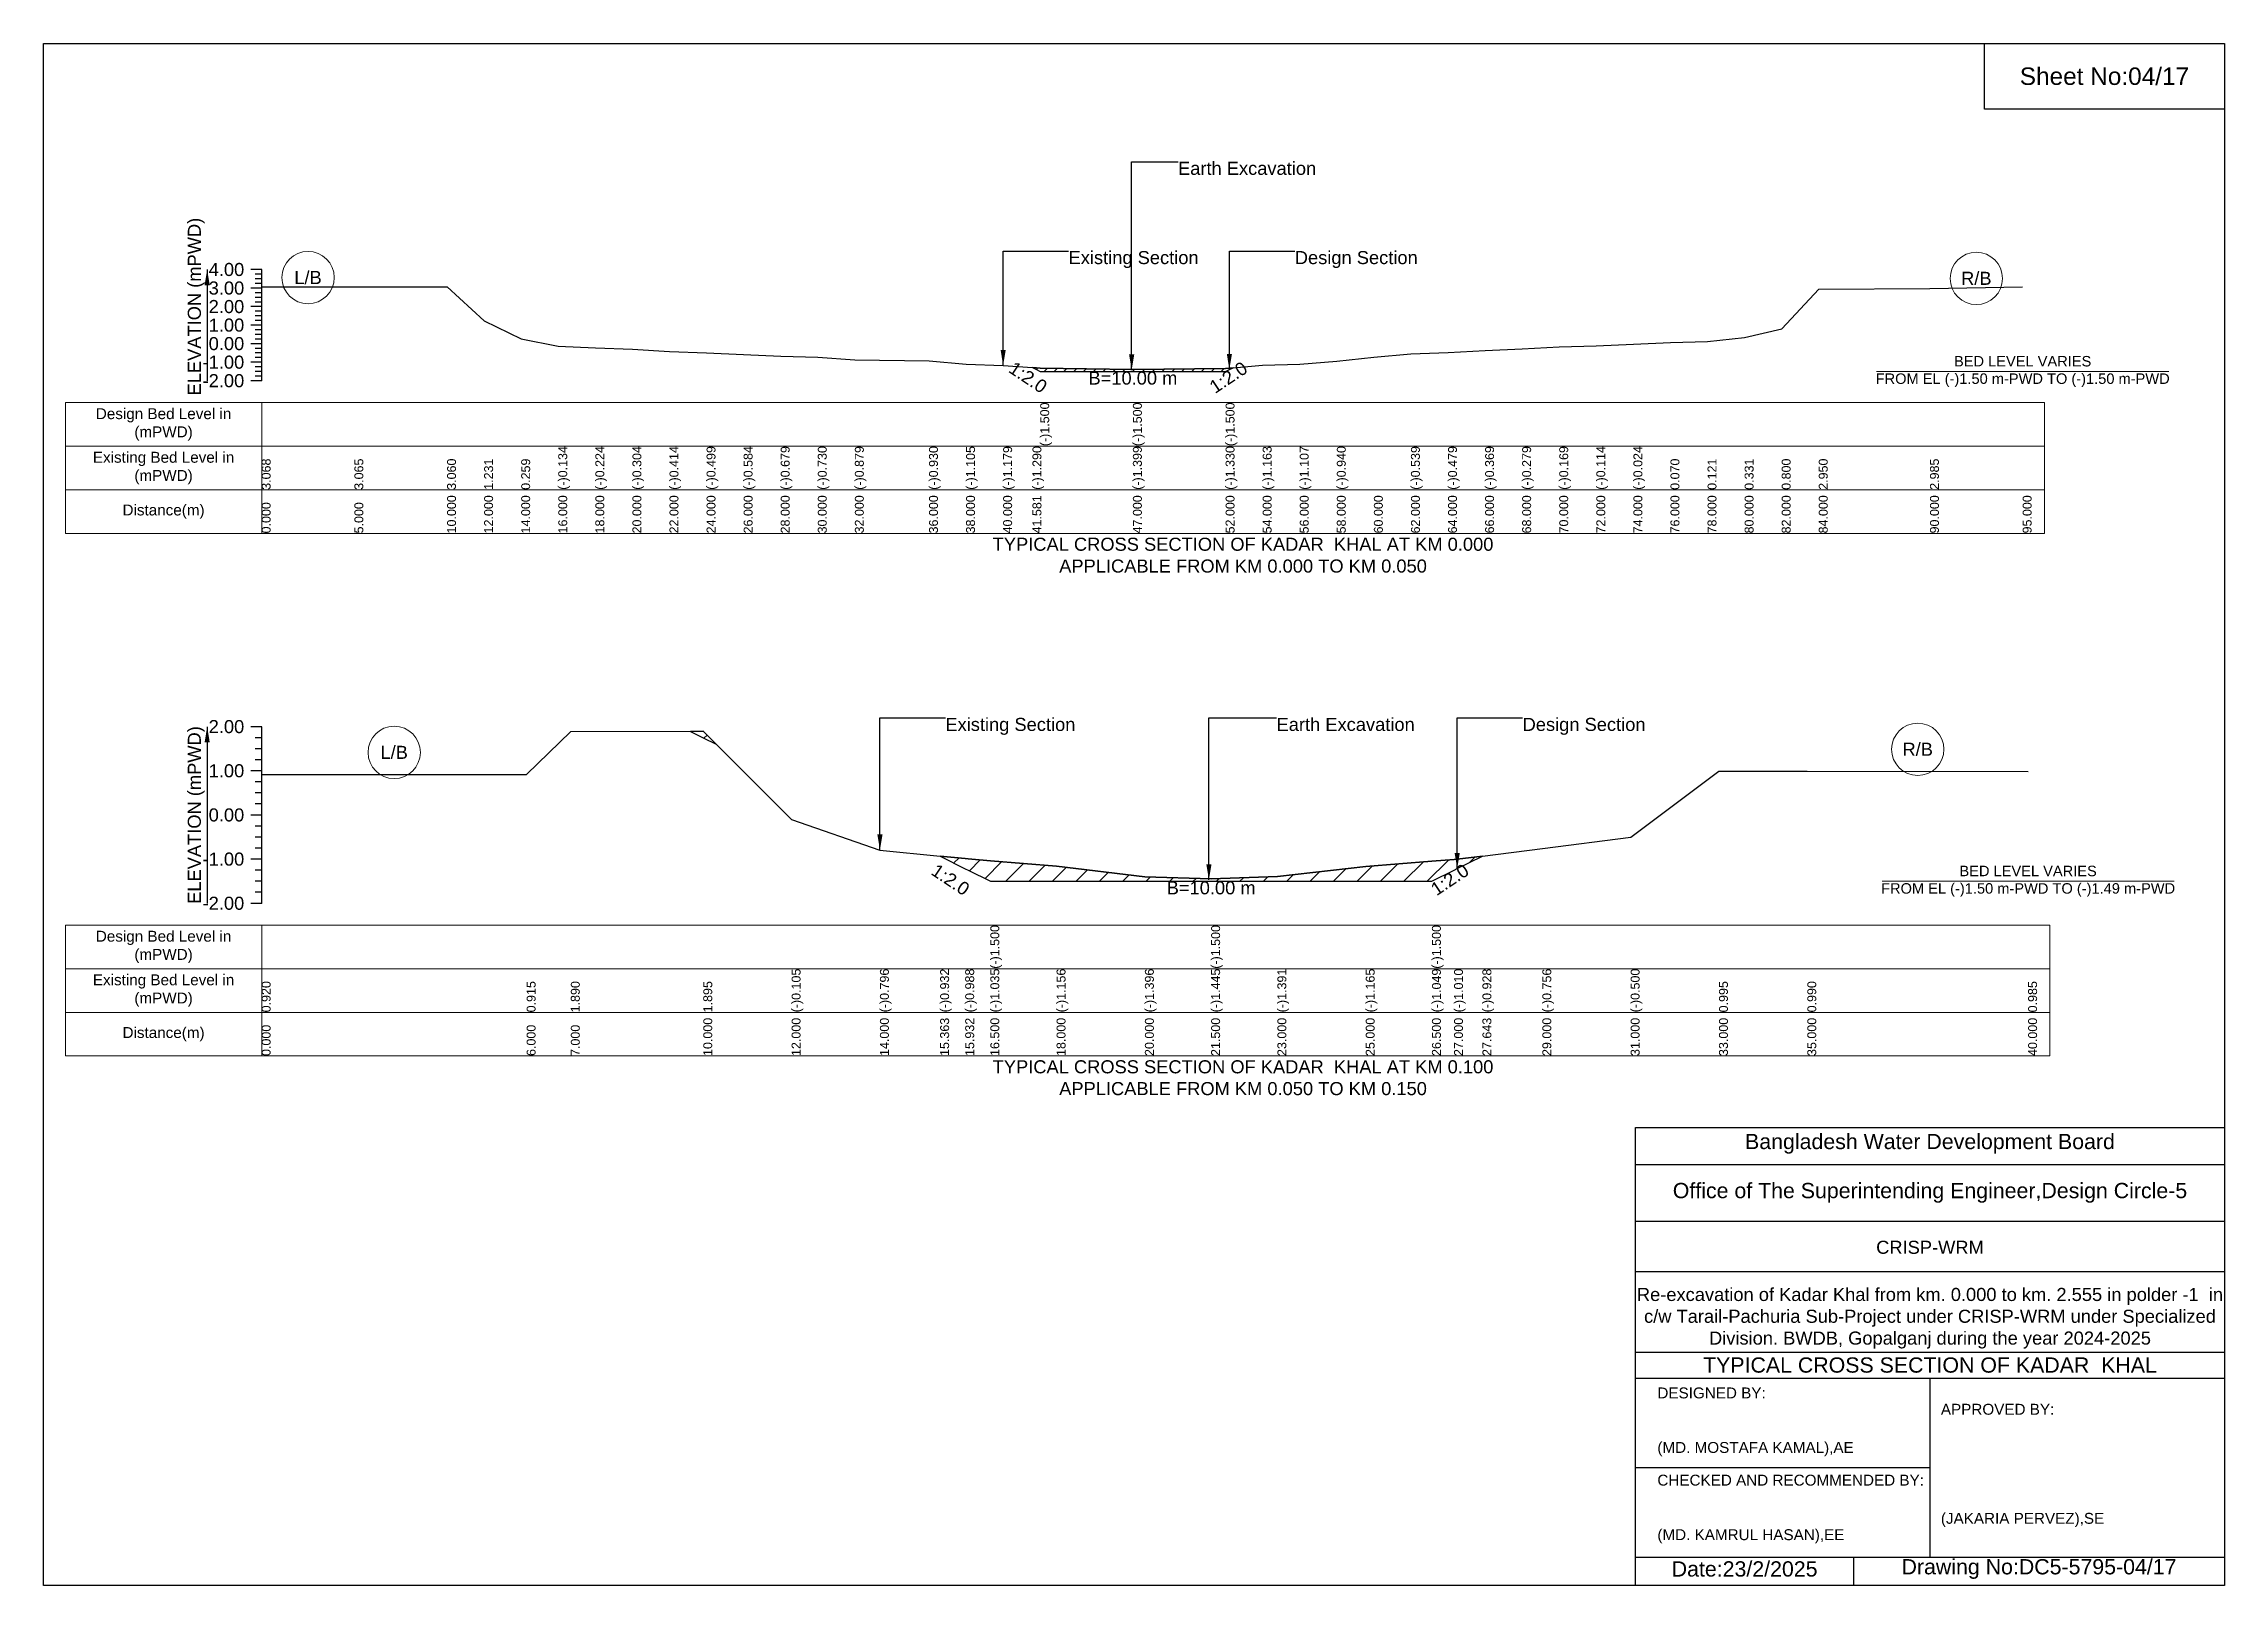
# Model space of a CAD drawing. Header units: inches. Extents: x 91000 to 278000, y -13885 to 0.
# Drawn here: x 130000 to 138000, y -5656 to 0 of the extents above; entities that cross this region are included whole.
import ezdxf

# ---------------------------------------------------------------- set-up
doc = ezdxf.new("R2010")
doc.units = ezdxf.units.IN
doc.header["$LTSCALE"] = 7
doc.header["$MEASUREMENT"] = 0
for name, color, linetype, lineweight in [('Cross section Data Border', 7, 'Continuous', 9), ('Cross Section Labels', 7, 'Continuous', 9), ('Existing_Bed_Level for Xsection', 7, 'Continuous', 25)]:
    doc.layers.add(name, color=color, linetype=linetype, lineweight=lineweight)
doc.styles.get("Standard").update_dxf_attribs({"font": 'arial.ttf'})
doc.dimstyles.get("Standard").update_dxf_attribs({"dimtxt": 0.18, "dimasz": 0.18, "dimexe": 0.18, "dimexo": 0.0625, "dimgap": 0.09, "dimtad": 0, "dimtih": 1, "dimtoh": 1, "dimdec": 4, "dimzin": 0, "dimdsep": 46, "dimtxsty": 'Standard', "dimcen": 0.09, "dimadec": 0, "dimazin": 0, "dimtfac": 1, "dimtdec": 4, "dimtofl": 0, "dimtmove": 0, "dimatfit": 3, "dimfxl": 1, "dimtolj": 1, "dimtzin": 0, "dimarcsym": 0})

msp = doc.modelspace()

# ---------------------------------------------------------------- texts
at = {"attachment_point": 5}
for s, insert, char_height in [('Sheet No:04/17', (137560, -120), 64), ('Bangladesh Water Development Board', (136920, -4036), 56), ('Office of The Superintending Engineer,Design Circle-5', (136920, -4216), 56)]:
    msp.add_mtext(s, dxfattribs=dict(at, insert=insert, char_height=char_height))
for s, insert, char_height, width, attachment_point in [('CRISP-WRM', (136920, -4416), 48, 2240, 5), ('Re-excavation of Kadar Khal from km. 0.000 to km. 2.555 in polder -1  in c/w Tarail-Pachuria Sub-Project under CRISP-WRM under Specialized Division. BWDB, Gopalganj during the year 2024-2025', (136920, -4676), 48, 2160, 5), ('TYPICAL CROSS SECTION OF KADAR  KHAL', (136920, -4848), 56, 2240, 5), ('DESIGNED BY:^J^J^J(MD. MOSTAFA KAMAL),AE', (135920, -5056), 40, 1120, 4), ('APPROVED BY:^J^J^J^J^J^J(JAKARIA PERVEZ),SE', (136960, -5216), 40, 1120, 4), ('CHECKED AND RECOMMENDED BY:^J^J^J(MD. KAMRUL HASAN),EE', (135920, -5376), 40, 1120, 4), ('Date:23/2/2025', (136240, -5596), 56, 1120, 5), ('Drawing No:DC5-5795-04/17', (137320, -5596), 56, 1760, 5)]:
    msp.add_mtext(s, dxfattribs=dict(insert=insert, char_height=char_height, width=width, attachment_point=attachment_point))
at = {"layer": 'Cross section Data Border', "char_height": 40, "width": 640, "attachment_point": 5}
for s, insert in [('Design Bed Level in (mPWD)', (130440, -1396.9)), ('Existing Bed Level in (mPWD)', (130440, -1556.9)), ('Distance(m)', (130440, -1716.9)), ('Design Bed Level in (mPWD)', (130440, -3313.9)), ('Existing Bed Level in (mPWD)', (130440, -3473.9)), ('Distance(m)', (130440, -3633.9))]:
    msp.add_mtext(s, dxfattribs=dict(at, insert=insert))
at = {"layer": 'Cross Section Labels'}
for s, insert, char_height, attachment_point in [('Earth Excavation', (134161.5, -433.5), 48, 1), ('Existing Section', (133760, -760.9), 48, 1), ('Design Section', (134589.9, -760.9), 48, 1), ('L/B', (130970, -858.3), 48, 5), ('R/B', (137090, -861.3), 48, 5), ('BED LEVEL VARIES ^JFROM EL (-)1.50 m-PWD TO (-)1.50 m-PWD', (137260, -1202.9), 38.4, 5), ('B=10.00 m', (133996, -1202.9), 48, 2), ('TYPICAL CROSS SECTION OF KADAR  KHAL AT KM 0.000^JAPPLICABLE FROM KM 0.000 TO KM 0.050', (134400, -1876.9), 48, 5), ('Existing Section', (133308, -2473.5), 48, 1), ('Earth Excavation', (134523, -2473.5), 48, 1), ('Design Section', (135425.6, -2473.5), 48, 1), ('L/B', (131286, -2600.3), 48, 5), ('R/B', (136875, -2588.9), 48, 5), ('BED LEVEL VARIES ^JFROM EL (-)1.50 m-PWD TO (-)1.49 m-PWD', (137280, -3072.9), 38.4, 5), ('B=10.00 m', (134283, -3072.9), 48, 2), ('TYPICAL CROSS SECTION OF KADAR  KHAL AT KM 0.100^JAPPLICABLE FROM KM 0.050 TO KM 0.150', (134400, -3793.9), 48, 5)]:
    msp.add_mtext(s, dxfattribs=dict(at, insert=insert, char_height=char_height, attachment_point=attachment_point))
at = {"layer": 'Cross Section Labels', "char_height": 48, "attachment_point": 2}
for insert, rotation in [((133624.8, -1204.2), 326.30993), ((134332.9, -1204.4), 33.69007), ((133340.4, -3047.1), 326.30993), ((135145.1, -3046.9), 33.69007)]:
    msp.add_mtext('1:2.0', dxfattribs=dict(at, insert=insert, rotation=rotation))
at = {"layer": 'Existing_Bed_Level for Xsection', "rotation": 90}
for s, insert, char_height, attachment_point in [('ELEVATION (mPWD)', (130560, -964.8), 48, 5), ('(-)1.500', (133656, -1476.9), 32.8, 1), ('(-)1.500', (133996, -1476.9), 32.8, 1), ('(-)1.500', (134336, -1476.9), 32.8, 1), ('(-)0.134', (131888, -1636.9), 32.8, 1), ('(-)0.224', (132024, -1636.9), 32.8, 1), ('(-)0.304', (132160, -1636.9), 32.8, 1), ('(-)0.414', (132296, -1636.9), 32.8, 1), ('(-)0.499', (132432, -1636.9), 32.8, 1), ('(-)0.584', (132568, -1636.9), 32.8, 1), ('(-)0.679', (132704, -1636.9), 32.8, 1), ('(-)0.730', (132840, -1636.9), 32.8, 1), ('(-)0.879', (132976, -1636.9), 32.8, 1), ('(-)0.930', (133248, -1636.9), 32.8, 1), ('(-)1.105', (133384, -1636.9), 32.8, 1), ('(-)1.179', (133520, -1636.9), 32.8, 1), ('(-)1.290', (133627.5, -1636.9), 32.8, 1), ('(-)1.399', (133996, -1636.9), 32.8, 1), ('(-)1.330', (134336, -1636.9), 32.8, 1), ('(-)1.163', (134472, -1636.9), 32.8, 1), ('(-)1.107', (134608, -1636.9), 32.8, 1), ('(-)0.940', (134744, -1636.9), 32.8, 1), ('(-)0.539', (135016, -1636.9), 32.8, 1), ('(-)0.479', (135152, -1636.9), 32.8, 1), ('(-)0.369', (135288, -1636.9), 32.8, 1), ('(-)0.279', (135424, -1636.9), 32.8, 1), ('(-)0.169', (135560, -1636.9), 32.8, 1), ('(-)0.114', (135696, -1636.9), 32.8, 1), ('(-)0.024', (135832, -1636.9), 32.8, 1), ('3.068', (130800, -1636.9), 32.8, 1), ('3.065', (131140, -1636.9), 32.8, 1), ('3.060', (131480, -1636.9), 32.8, 1), ('1.231', (131616, -1636.9), 32.8, 1), ('0.259', (131752, -1636.9), 32.8, 1), ('0.070', (135968, -1636.9), 32.8, 1), ('0.121', (136104, -1636.9), 32.8, 1), ('0.331', (136240, -1636.9), 32.8, 1), ('0.800', (136376, -1636.9), 32.8, 1), ('2.950', (136512, -1636.9), 32.8, 1), ('2.985', (136920, -1636.9), 32.8, 1), ('10.000', (131480, -1796.9), 32.8, 1), ('12.000', (131616, -1796.9), 32.8, 1), ('14.000', (131752, -1796.9), 32.8, 1), ('16.000', (131888, -1796.9), 32.8, 1), ('18.000', (132024, -1796.9), 32.8, 1), ('20.000', (132160, -1796.9), 32.8, 1), ('22.000', (132296, -1796.9), 32.8, 1), ('24.000', (132432, -1796.9), 32.8, 1), ('26.000', (132568, -1796.9), 32.8, 1), ('28.000', (132704, -1796.9), 32.8, 1), ('30.000', (132840, -1796.9), 32.8, 1), ('32.000', (132976, -1796.9), 32.8, 1), ('36.000', (133248, -1796.9), 32.8, 1), ('38.000', (133384, -1796.9), 32.8, 1), ('40.000', (133520, -1796.9), 32.8, 1), ('41.581', (133627.5, -1796.9), 32.8, 1), ('47.000', (133996, -1796.9), 32.8, 1), ('52.000', (134336, -1796.9), 32.8, 1), ('54.000', (134472, -1796.9), 32.8, 1), ('56.000', (134608, -1796.9), 32.8, 1), ('58.000', (134744, -1796.9), 32.8, 1), ('60.000', (134880, -1796.9), 32.8, 1), ('62.000', (135016, -1796.9), 32.8, 1), ('64.000', (135152, -1796.9), 32.8, 1), ('66.000', (135288, -1796.9), 32.8, 1), ('68.000', (135424, -1796.9), 32.8, 1), ('70.000', (135560, -1796.9), 32.8, 1), ('72.000', (135696, -1796.9), 32.8, 1), ('74.000', (135832, -1796.9), 32.8, 1), ('76.000', (135968, -1796.9), 32.8, 1), ('78.000', (136104, -1796.9), 32.8, 1), ('80.000', (136240, -1796.9), 32.8, 1), ('82.000', (136376, -1796.9), 32.8, 1), ('84.000', (136512, -1796.9), 32.8, 1), ('90.000', (136920, -1796.9), 32.8, 1), ('95.000', (137260, -1796.9), 32.8, 1), ('0.000', (130800, -1796.9), 32.8, 1), ('5.000', (131140, -1796.9), 32.8, 1), ('ELEVATION (mPWD)', (130560, -2829.9), 48, 5), ('(-)1.500', (133473, -3393.9), 32.8, 1), ('(-)1.500', (134283, -3393.9), 32.8, 1), ('(-)1.500', (135093, -3393.9), 32.8, 1), ('(-)0.105', (132744, -3553.9), 32.8, 1), ('(-)0.796', (133068, -3553.9), 32.8, 1), ('(-)0.932', (133288.9, -3553.9), 32.8, 1), ('(-)0.988', (133380.9, -3553.9), 32.8, 1), ('(-)1.035', (133473, -3553.9), 32.8, 1), ('(-)1.156', (133716, -3553.9), 32.8, 1), ('(-)1.396', (134040, -3553.9), 32.8, 1), ('(-)1.445', (134283, -3553.9), 32.8, 1), ('(-)1.391', (134526, -3553.9), 32.8, 1), ('(-)1.165', (134850, -3553.9), 32.8, 1), ('(-)1.049', (135093, -3553.9), 32.8, 1), ('(-)1.010', (135174, -3553.9), 32.8, 1), ('(-)0.928', (135278.2, -3553.9), 32.8, 1), ('(-)0.756', (135498, -3553.9), 32.8, 1), ('(-)0.500', (135822, -3553.9), 32.8, 1), ('0.920', (130800, -3553.9), 32.8, 1), ('0.915', (131772, -3553.9), 32.8, 1), ('1.890', (131934, -3553.9), 32.8, 1), ('1.895', (132420, -3553.9), 32.8, 1), ('0.995', (136146, -3553.9), 32.8, 1), ('0.990', (136470, -3553.9), 32.8, 1), ('0.985', (137280, -3553.9), 32.8, 1), ('10.000', (132420, -3713.9), 32.8, 1), ('12.000', (132744, -3713.9), 32.8, 1), ('14.000', (133068, -3713.9), 32.8, 1), ('15.363', (133288.9, -3713.9), 32.8, 1), ('15.932', (133380.9, -3713.9), 32.8, 1), ('16.500', (133473, -3713.9), 32.8, 1), ('18.000', (133716, -3713.9), 32.8, 1), ('20.000', (134040, -3713.9), 32.8, 1), ('21.500', (134283, -3713.9), 32.8, 1), ('23.000', (134526, -3713.9), 32.8, 1), ('25.000', (134850, -3713.9), 32.8, 1), ('26.500', (135093, -3713.9), 32.8, 1), ('27.000', (135174, -3713.9), 32.8, 1), ('27.643', (135278.2, -3713.9), 32.8, 1), ('29.000', (135498, -3713.9), 32.8, 1), ('31.000', (135822, -3713.9), 32.8, 1), ('33.000', (136146, -3713.9), 32.8, 1), ('35.000', (136470, -3713.9), 32.8, 1), ('40.000', (137280, -3713.9), 32.8, 1), ('0.000', (130800, -3713.9), 32.8, 1), ('6.000', (131772, -3713.9), 32.8, 1), ('7.000', (131934, -3713.9), 32.8, 1)]:
    msp.add_mtext(s, dxfattribs=dict(at, insert=insert, char_height=char_height, attachment_point=attachment_point))
at = {"layer": 'Existing_Bed_Level for Xsection', "char_height": 48, "attachment_point": 6}
for s, insert in [('4.00', (130736, -828.9)), ('3.00', (130736, -896.9)), ('2.00', (130736, -964.9)), ('1.00', (130736, -1032.9)), ('0.00', (130736, -1100.9)), ('-1.00', (130736, -1168.9)), ('-2.00', (130736, -1236.9)), ('2.00', (130736, -2505.9)), ('1.00', (130736, -2667.9)), ('0.00', (130736, -2829.9)), ('-1.00', (130736, -2991.9)), ('-2.00', (130736, -3153.9))]:
    msp.add_mtext(s, dxfattribs=dict(at, insert=insert))

# ---------------------------------------------------------------- hatches: boundary and pattern name
at = {"layer": 'Existing_Bed_Level for Xsection'}
h = msp.add_hatch(dxfattribs=at)
h.set_pattern_fill('ANSI31', color=256, scale=204, style=0)
h.paths.add_polyline_path([(133627.5, -1188.6), (133641.8, -1195.7), (133656, -1202.9), (133996, -1202.9), (134336, -1202.9), (134349.9, -1195.9), (134363.8, -1189), (134349.9, -1190.1), (134336, -1191.3), (133996, -1196), (133656, -1190.6), (133641.8, -1189.6)])
h = msp.add_hatch(dxfattribs=at)
h.set_pattern_fill('ANSI31', color=256, scale=486, style=0)
h.paths.add_polyline_path([(132373.2, -2523), (132420, -2546.4), (132467, -2569.9), (132420, -2522.9)])
h = msp.add_hatch(dxfattribs=at)
h.set_pattern_fill('ANSI31', color=256, scale=486, style=0)
h.paths.add_polyline_path([(133288.9, -2980.8), (133380.9, -3026.9), (133392, -3032.4), (133473, -3072.9), (133716, -3072.9), (134040, -3072.9), (134283, -3072.9), (134526, -3072.9), (134850, -3072.9), (135093, -3072.9), (135174, -3032.4), (135185.6, -3026.6), (135278.2, -2980.3), (135185.6, -2992.1), (135174, -2993.5), (135093, -2999.8), (134850, -3018.6), (134526, -3055.3), (134283, -3064), (134040, -3056.1), (133716, -3017.2), (133473, -2997.6), (133392, -2991.1), (133380.9, -2990)])

# ---------------------------------------------------------------- linework, layer by layer
for points in [[(130000, 0), (138000, 0), (138000, -5656), (130000, -5656)], [(137120, 0), (138000, 0), (138000, -240), (137120, -240)]]:
    msp.add_lwpolyline(points, close=True)
for points in [[(135840, -5656), (135840, -3976), (138000, -3976)], [(135840, -4112), (138000, -4112)], [(135840, -4320), (138000, -4320)], [(135840, -4504), (138000, -4504)], [(135840, -4800), (138000, -4800)], [(135840, -4896), (138000, -4896)], [(136920, -4896), (136920, -5552)], [(135840, -5224), (136920, -5224)], [(135840, -5552), (138000, -5552)], [(136640, -5552), (136640, -5656)]]:
    msp.add_lwpolyline(points)
at = {"layer": 'Cross section Data Border'}
for points in [[(130080, -1316.9), (137340, -1316.9), (137340, -1796.9), (130080, -1796.9)], [(130080, -3233.9), (137360, -3233.9), (137360, -3713.9), (130080, -3713.9)]]:
    msp.add_lwpolyline(points, close=True, dxfattribs=at)
for points in [[(130800, -1316.9), (130800, -1796.9)], [(130080, -1476.9), (137340, -1476.9)], [(130080, -1636.9), (137340, -1636.9)], [(130800, -3233.9), (130800, -3713.9)], [(130080, -3393.9), (137360, -3393.9)], [(130080, -3553.9), (137360, -3553.9)]]:
    msp.add_lwpolyline(points, dxfattribs=at)
at = {"layer": 'Cross Section Labels'}
for points in [[(136724.2, -1202.9), (137795.8, -1202.9)], [(136744.2, -3072.9), (137815.8, -3072.9)]]:
    msp.add_lwpolyline(points, dxfattribs=at)
for centre in [(130970, -858.3), (137090, -861.3), (131286, -2600.3), (136875, -2588.9)]:
    msp.add_circle(centre, 96, dxfattribs=at)
at = {"layer": 'Existing_Bed_Level for Xsection'}
for points in [[(130800, -828.9), (130760, -828.9)], [(130800, -845.9), (130776, -845.9)], [(130800, -862.9), (130776, -862.9)], [(130800, -879.9), (130776, -879.9)], [(130800, -1236.9), (130800, -1168.9), (130800, -1100.9), (130800, -1032.9), (130800, -964.9), (130800, -896.9), (130800, -828.9)], [(130800, -896.9), (130760, -896.9)], [(130800, -913.9), (130776, -913.9)], [(130800, -930.9), (130776, -930.9)], [(130800, -947.9), (130776, -947.9)], [(130800, -892.2), (131140, -892.4), (131480, -892.8), (131616, -1017.2), (131752, -1083.3), (131888, -1110), (132024, -1116.1), (132160, -1121.5), (132296, -1129), (132432, -1134.8), (132568, -1140.6), (132704, -1147), (132840, -1150.5), (132976, -1160.6), (133248, -1164.1), (133384, -1176), (133520, -1181), (133627.5, -1188.6), (133641.8, -1189.6), (133656, -1190.6), (133656, -1190.6), (133996, -1196), (133996, -1196), (134336, -1191.3), (134336, -1191.3), (134349.9, -1190.1), (134363.8, -1189), (134472, -1180), (134608, -1176.1), (134744, -1164.8), (134880, -1150.5), (135016, -1137.5), (135152, -1133.4), (135288, -1126), (135424, -1119.8), (135560, -1112.4), (135696, -1108.6), (135832, -1102.5), (135968, -1096.1), (136104, -1092.6), (136240, -1078.4), (136376, -1046.5), (136512, -900.3), (136920, -897.9), (137260, -892.8)], [(130800, -964.9), (130760, -964.9)], [(130800, -1032.9), (130760, -1032.9)], [(130800, -981.9), (130776, -981.9)], [(130800, -998.9), (130776, -998.9)], [(130800, -1015.9), (130776, -1015.9)], [(130800, -1100.9), (130760, -1100.9)], [(130800, -1049.9), (130776, -1049.9)], [(130800, -1066.9), (130776, -1066.9)], [(130800, -1083.9), (130776, -1083.9)], [(130800, -1117.9), (130776, -1117.9)], [(130800, -1168.9), (130760, -1168.9)], [(130800, -1134.9), (130776, -1134.9)], [(130800, -1151.9), (130776, -1151.9)], [(130800, -1185.9), (130776, -1185.9)], [(130800, -1236.9), (130760, -1236.9)], [(130800, -1202.9), (130776, -1202.9)], [(130800, -1219.9), (130776, -1219.9)], [(130800, -2505.9), (130760, -2505.9)], [(130800, -2546.4), (130776, -2546.4)], [(130800, -3153.9), (130800, -2991.9), (130800, -2829.9), (130800, -2667.9), (130800, -2505.9)], [(130800, -2680.9), (131772, -2681.7), (131934, -2523.7), (132420, -2522.9), (132744, -2846.9), (133068, -2958.9), (133288.9, -2980.8), (133380.9, -2990), (133392, -2991.1), (133473, -2997.6), (133473, -2997.6), (133716, -3017.2), (134040, -3056.1), (134283, -3064), (134283, -3064), (134526, -3055.3), (134850, -3018.6), (135093, -2999.8), (135093, -2999.8), (135174, -2993.5), (135185.6, -2992.1), (135278.2, -2980.3), (135498, -2952.4), (135822, -2910.9), (136146, -2668.7), (136470, -2669.5), (137280, -2670.3)], [(130800, -2586.9), (130776, -2586.9)], [(130800, -2627.4), (130776, -2627.4)], [(130800, -2667.9), (130760, -2667.9)], [(130800, -2708.4), (130776, -2708.4)], [(130800, -2748.9), (130776, -2748.9)], [(130800, -2789.4), (130776, -2789.4)], [(130800, -2829.9), (130760, -2829.9)], [(130800, -2870.4), (130776, -2870.4)], [(130800, -2910.9), (130776, -2910.9)], [(130800, -2951.4), (130776, -2951.4)], [(130800, -2991.9), (130760, -2991.9)], [(130800, -3032.4), (130776, -3032.4)], [(130800, -3072.9), (130776, -3072.9)], [(130800, -3113.4), (130776, -3113.4)], [(130800, -3153.9), (130760, -3153.9)]]:
    msp.add_lwpolyline(points, dxfattribs=at)
for points in [[(133627.5, -1188.6), (133641.8, -1195.7), (133656, -1202.9), (133656, -1202.9), (133996, -1202.9), (133996, -1202.9), (134336, -1202.9), (134336, -1202.9), (134349.9, -1195.9), (134363.8, -1189), (134363.8, -1189), (134363.8, -1189), (134349.9, -1190.1), (134336, -1191.3), (134336, -1191.3), (133996, -1196), (133996, -1196), (133656, -1190.6), (133656, -1190.6), (133641.8, -1189.6)], [(132373.2, -2523), (132420, -2546.4), (132467, -2569.9), (132420, -2522.9)], [(133288.9, -2980.8), (133380.9, -3026.9), (133392, -3032.4), (133473, -3072.9), (133473, -3072.9), (133716, -3072.9), (134040, -3072.9), (134283, -3072.9), (134283, -3072.9), (134526, -3072.9), (134850, -3072.9), (135093, -3072.9), (135093, -3072.9), (135174, -3032.4), (135185.6, -3026.6), (135278.2, -2980.3), (135278.2, -2980.3), (135278.2, -2980.3), (135185.6, -2992.1), (135174, -2993.5), (135093, -2999.8), (135093, -2999.8), (134850, -3018.6), (134526, -3055.3), (134283, -3064), (134283, -3064), (134040, -3056.1), (133716, -3017.2), (133473, -2997.6), (133473, -2997.6), (133392, -2991.1), (133380.9, -2990)]]:
    msp.add_lwpolyline(points, close=True, dxfattribs=at)

msp.set_redraw_order([(e.dxf.handle, doc.entitydb.next_handle()) for e in msp.query("TEXT MTEXT ATTDEF DIMENSION ARC_DIMENSION")])  # texts and dimensions are drawn at this point

# ---------------------------------------------------------------- leaders
at = {"layer": 'Cross Section Labels', "annotation_type": 0, "has_hookline": 1, "hookline_direction": 0}
for points, text_width in [([(133991.4, -1197.9), (133991.4, -433.5), (134161.5, -433.5)], 497), ([(133520, -1181), (133520, -760.9), (133759.9, -760.9)], 467.2), ([(134349.9, -1195.9), (134349.9, -760.9), (134589.8, -760.9)], 441.2), ([(133068, -2958.9), (133068, -2473.5), (133307.9, -2473.5)], 467.2), ([(134274.8, -3068.2), (134274.8, -2473.5), (134522.9, -2473.5)], 497), ([(135185.6, -3026.6), (135185.6, -2473.5), (135425.5, -2473.5)], 441.2)]:
    msp.add_leader(points, dimstyle='Standard', override={"dimasz": 57.6}, dxfattribs=dict(at, text_width=text_width))
at = {"layer": 'Existing_Bed_Level for Xsection'}
for points in [[(130600, -828.9), (130600, -1236.9)], [(130600, -2505.9), (130600, -3153.9)]]:
    msp.add_leader(points, dimstyle='Standard', override={"dimasz": 57.6}, dxfattribs=at)

doc.saveas('drawing.dxf')
